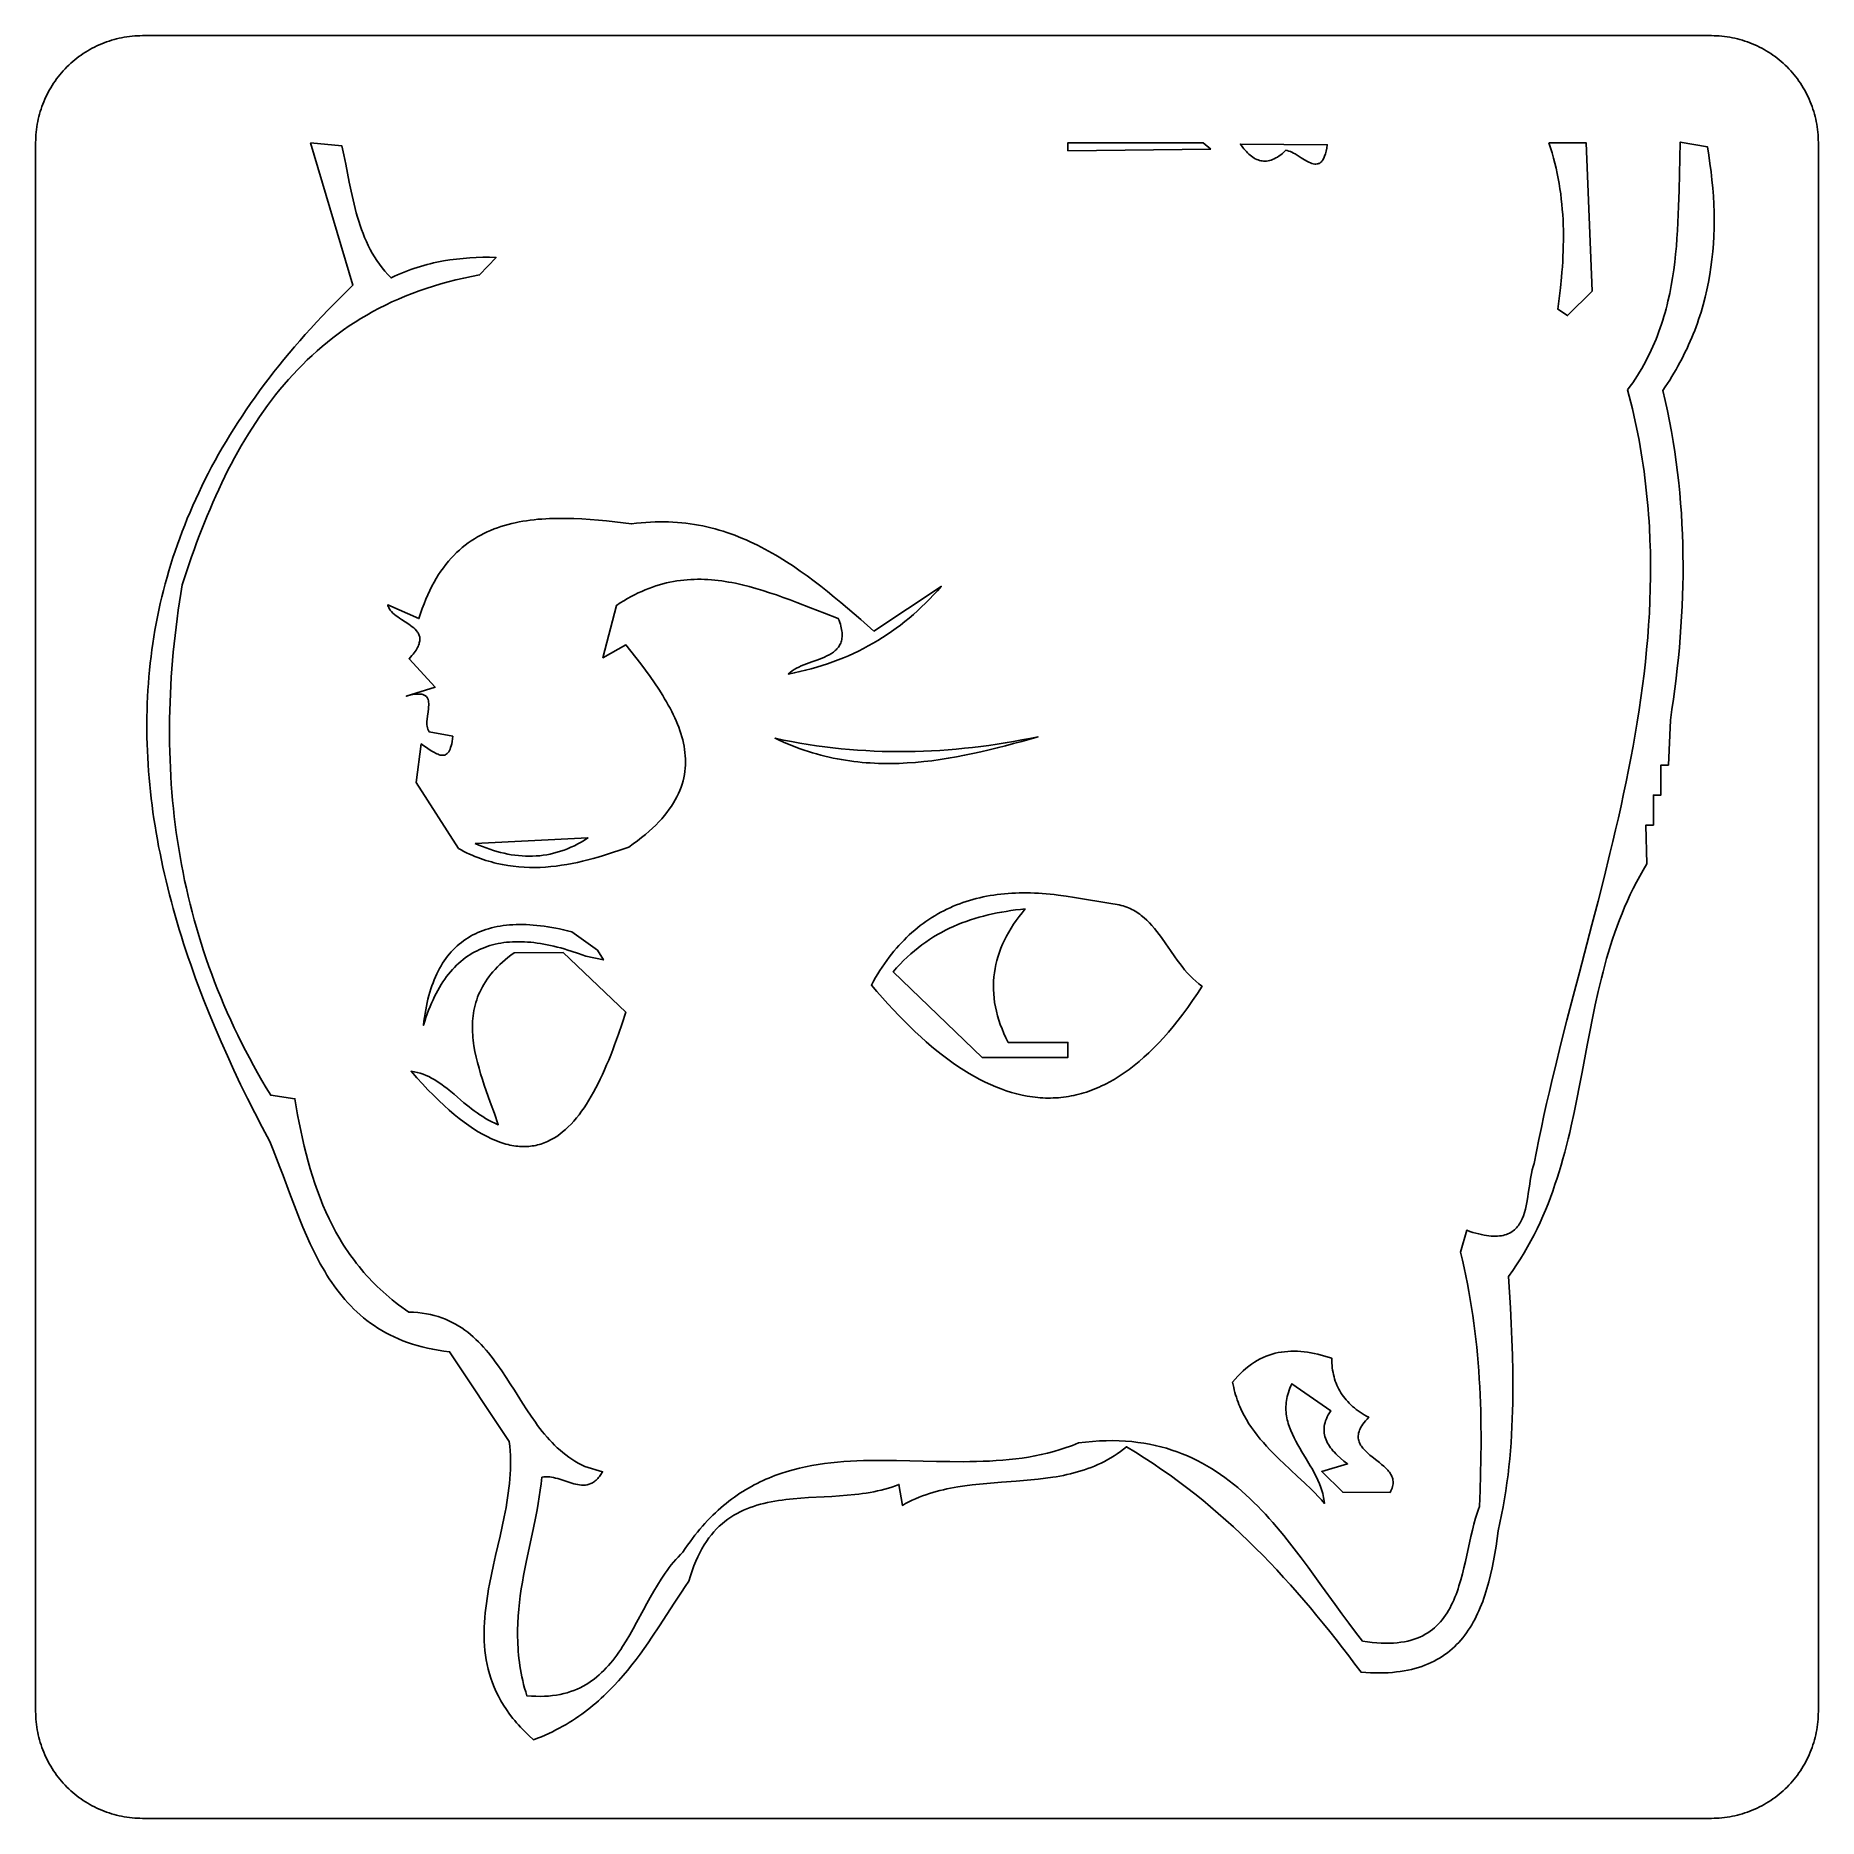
# Model space of a CAD drawing. Header units: metres. Extents: x 0 to 50, y 0 to 50.
import ezdxf

# ---------------------------------------------------------------- set-up
doc = ezdxf.new("R2010")
doc.units = ezdxf.units.M

msp = doc.modelspace()

# ---------------------------------------------------------------- linework, layer by layer
for points in [[(3, 0), (47, 0), (47, 0), (47.074492, 0.000924), (47.148761, 0.003687), (47.222779, 0.008277), (47.296513, 0.01468), (47.369934, 0.022884), (47.443009, 0.032877), (47.51571, 0.044646), (47.588004, 0.058177), (47.659861, 0.073458), (47.731251, 0.090477), (47.802143, 0.10922), (47.872505, 0.129676), (47.942308, 0.15183), (48.01152, 0.175671), (48.080111, 0.201186), (48.14805, 0.228361), (48.215307, 0.257185), (48.281849, 0.287645), (48.347648, 0.319727), (48.412671, 0.35342), (48.476889, 0.388709), (48.540271, 0.425584), (48.602785, 0.46403), (48.664402, 0.504035), (48.725089, 0.545587), (48.784818, 0.588672), (48.843556, 0.633279), (48.901274, 0.679394), (48.957939, 0.727004), (49.013523, 0.776097), (49.067994, 0.826659), (49.12132, 0.87868), (49.12132, 0.87868), (49.173341, 0.932006), (49.223903, 0.986477), (49.272996, 1.042061), (49.320606, 1.098726), (49.366721, 1.156444), (49.411328, 1.215182), (49.454413, 1.274911), (49.495965, 1.335598), (49.53597, 1.397215), (49.574416, 1.459729), (49.611291, 1.523111), (49.64658, 1.587329), (49.680273, 1.652352), (49.712355, 1.718151), (49.742815, 1.784693), (49.771639, 1.85195), (49.798814, 1.919889), (49.824329, 1.98848), (49.84817, 2.057692), (49.870324, 2.127495), (49.89078, 2.197857), (49.909523, 2.268749), (49.926542, 2.340139), (49.941823, 2.411996), (49.955354, 2.48429), (49.967123, 2.556991), (49.977116, 2.630066), (49.98532, 2.703487), (49.991723, 2.777221), (49.996313, 2.851239), (49.999076, 2.925508), (50, 3), (50, 47), (50, 47), (49.999076, 47.074492), (49.996313, 47.148761), (49.991723, 47.222779), (49.98532, 47.296513), (49.977116, 47.369934), (49.967123, 47.443009), (49.955354, 47.51571), (49.941823, 47.588004), (49.926542, 47.659861), (49.909523, 47.731251), (49.89078, 47.802143), (49.870324, 47.872505), (49.84817, 47.942308), (49.824329, 48.01152), (49.798814, 48.080111), (49.771639, 48.14805), (49.742815, 48.215307), (49.712355, 48.281849), (49.680273, 48.347648), (49.64658, 48.412671), (49.611291, 48.476889), (49.574416, 48.540271), (49.53597, 48.602785), (49.495965, 48.664402), (49.454413, 48.725089), (49.411328, 48.784818), (49.366721, 48.843556), (49.320606, 48.901274), (49.272996, 48.957939), (49.223903, 49.013523), (49.173341, 49.067994), (49.12132, 49.12132), (49.12132, 49.12132), (49.067994, 49.173341), (49.013523, 49.223903), (48.957939, 49.272996), (48.901274, 49.320606), (48.843556, 49.366721), (48.784818, 49.411328), (48.725089, 49.454413), (48.664402, 49.495965), (48.602785, 49.53597), (48.540271, 49.574416), (48.476889, 49.611291), (48.412671, 49.64658), (48.347648, 49.680273), (48.281849, 49.712355), (48.215307, 49.742815), (48.14805, 49.771639), (48.080111, 49.798814), (48.01152, 49.824329), (47.942308, 49.84817), (47.872505, 49.870324), (47.802143, 49.89078), (47.731251, 49.909523), (47.659861, 49.926542), (47.588004, 49.941823), (47.51571, 49.955354), (47.443009, 49.967123), (47.369934, 49.977116), (47.296513, 49.98532), (47.222779, 49.991723), (47.148761, 49.996313), (47.074492, 49.999076), (47, 50), (3, 50), (3, 50), (2.925508, 49.999076), (2.851239, 49.996313), (2.777221, 49.991723), (2.703487, 49.98532), (2.630066, 49.977116), (2.556991, 49.967123), (2.48429, 49.955354), (2.411996, 49.941823), (2.340139, 49.926542), (2.268749, 49.909523), (2.197857, 49.89078), (2.127495, 49.870324), (2.057692, 49.84817), (1.98848, 49.824329), (1.919889, 49.798814), (1.85195, 49.771639), (1.784693, 49.742815), (1.718151, 49.712355), (1.652352, 49.680273), (1.587329, 49.64658), (1.523111, 49.611291), (1.459729, 49.574416), (1.397215, 49.53597), (1.335598, 49.495965), (1.274911, 49.454413), (1.215182, 49.411328), (1.156444, 49.366721), (1.098726, 49.320606), (1.042061, 49.272996), (0.986477, 49.223903), (0.932006, 49.173341), (0.87868, 49.12132), (0.87868, 49.12132), (0.826659, 49.067994), (0.776097, 49.013523), (0.727004, 48.957939), (0.679394, 48.901274), (0.633279, 48.843556), (0.588672, 48.784818), (0.545587, 48.725089), (0.504035, 48.664402), (0.46403, 48.602785), (0.425584, 48.540271), (0.388709, 48.476889), (0.35342, 48.412671), (0.319727, 48.347648), (0.287645, 48.281849), (0.257185, 48.215307), (0.228361, 48.14805), (0.201186, 48.080111), (0.175671, 48.01152), (0.15183, 47.942308), (0.129676, 47.872505), (0.10922, 47.802143), (0.090477, 47.731251), (0.073458, 47.659861), (0.058177, 47.588004), (0.044646, 47.51571), (0.032877, 47.443009), (0.022884, 47.369934), (0.01468, 47.296513), (0.008277, 47.222779), (0.003687, 47.148761), (0.000924, 47.074492), (0, 47), (0, 3), (0, 3), (0.000924, 2.925508), (0.003687, 2.851239), (0.008277, 2.777221), (0.01468, 2.703487), (0.022884, 2.630066), (0.032877, 2.556991), (0.044646, 2.48429), (0.058177, 2.411996), (0.073458, 2.340139), (0.090477, 2.268749), (0.10922, 2.197857), (0.129676, 2.127495), (0.15183, 2.057692), (0.175671, 1.98848), (0.201186, 1.919889), (0.228361, 1.85195), (0.257185, 1.784694), (0.287645, 1.718151), (0.319727, 1.652352), (0.35342, 1.587329), (0.388709, 1.523111), (0.425584, 1.459729), (0.46403, 1.397215), (0.504035, 1.335598), (0.545587, 1.274911), (0.588672, 1.215182), (0.633279, 1.156444), (0.679394, 1.098726), (0.727004, 1.042061), (0.776097, 0.986477), (0.826659, 0.932006), (0.87868, 0.87868), (0.87868, 0.87868), (0.932006, 0.826659), (0.986477, 0.776097), (1.042061, 0.727004), (1.098726, 0.679394), (1.156444, 0.633279), (1.215182, 0.588672), (1.274911, 0.545587), (1.335598, 0.504035), (1.397215, 0.46403), (1.459729, 0.425584), (1.523111, 0.388709), (1.587329, 0.35342), (1.652352, 0.319727), (1.718151, 0.287645), (1.784693, 0.257185), (1.85195, 0.228361), (1.919889, 0.201186), (1.98848, 0.175671), (2.057692, 0.15183), (2.127495, 0.129676), (2.197857, 0.10922), (2.268749, 0.090477), (2.340139, 0.073458), (2.411996, 0.058177), (2.48429, 0.044646), (2.556991, 0.032877), (2.630066, 0.022884), (2.703487, 0.01468), (2.777221, 0.008277), (2.851239, 0.003687), (2.925508, 0.000924), (3, 0)], [(7.705753, 46.995775), (8.587312, 46.912788), (8.587312, 46.912788), (8.643058, 46.655907), (8.69525, 46.399891), (8.795522, 45.892606), (8.846878, 45.64241), (8.901233, 45.395228), (8.930046, 45.272935), (8.960223, 45.151598), (8.991969, 45.031282), (9.025489, 44.912056), (9.060986, 44.793986), (9.098667, 44.677139), (9.138735, 44.561583), (9.181395, 44.447386), (9.226853, 44.334613), (9.275313, 44.223332), (9.32698, 44.11361), (9.382058, 44.005515), (9.440753, 43.899114), (9.503268, 43.794473), (9.56981, 43.69166), (9.640582, 43.590742), (9.71579, 43.491786), (9.795638, 43.394859), (9.880331, 43.300029), (9.970074, 43.207362), (9.970074, 43.207362), (10.06129, 43.250566), (10.152573, 43.291789), (10.243921, 43.331066), (10.335333, 43.368433), (10.426808, 43.403924), (10.518344, 43.437574), (10.609939, 43.469418), (10.701593, 43.499491), (10.793304, 43.527828), (10.885071, 43.554463), (10.976891, 43.579433), (11.068764, 43.602771), (11.160689, 43.624512), (11.252663, 43.644692), (11.436754, 43.680507), (11.621028, 43.710494), (11.805473, 43.734934), (11.990077, 43.754105), (12.174828, 43.768286), (12.359716, 43.777758), (12.54473, 43.782799), (12.729857, 43.783689), (12.915086, 43.780707), (12.453381, 43.289265), (12.453381, 43.289265), (12.227382, 43.24654), (12.005372, 43.199929), (11.787303, 43.149477), (11.573131, 43.09523), (11.362808, 43.037231), (11.156289, 42.975527), (10.953527, 42.910161), (10.754477, 42.84118), (10.559092, 42.768627), (10.367326, 42.692548), (10.179133, 42.612988), (9.994467, 42.529991), (9.813282, 42.443602), (9.635531, 42.353867), (9.461169, 42.26083), (9.290149, 42.164537), (9.122425, 42.065031), (8.957952, 41.962358), (8.796682, 41.856564), (8.638571, 41.747692), (8.483571, 41.635788), (8.331636, 41.520897), (8.182721, 41.403063), (8.03678, 41.282332), (7.893765, 41.158748), (7.753632, 41.032356), (7.616333, 40.903202), (7.481824, 40.77133), (7.350057, 40.636785), (7.220986, 40.499612), (7.094567, 40.359855), (6.970751, 40.217561), (6.849493, 40.072773), (6.730748, 39.925537), (6.614468, 39.775898), (6.500609, 39.6239), (6.389123, 39.469588), (6.279964, 39.313008), (6.173087, 39.154204), (6.068445, 38.993221), (5.965992, 38.830104), (5.865683, 38.664898), (5.76747, 38.497648), (5.671308, 38.328399), (5.57715, 38.157195), (5.484951, 37.984082), (5.394665, 37.809105), (5.306245, 37.632308), (5.219644, 37.453736), (5.134818, 37.273435), (5.05172, 37.091448), (4.970303, 36.907822), (4.890522, 36.722601), (4.812331, 36.53583), (4.735683, 36.347554), (4.660532, 36.157817), (4.586832, 35.966665), (4.514537, 35.774143), (4.443601, 35.580295), (4.373977, 35.385167), (4.305621, 35.188803), (4.238484, 34.991248), (4.107689, 34.592746), (4.107689, 34.592746), (4.069135, 34.355369), (4.032724, 34.118376), (3.998472, 33.88177), (3.966392, 33.645553), (3.936502, 33.409728), (3.908815, 33.174297), (3.883347, 32.939263), (3.860114, 32.704628), (3.83913, 32.470396), (3.820411, 32.236568), (3.803972, 32.003147), (3.789828, 31.770137), (3.777995, 31.537538), (3.768487, 31.305355), (3.76132, 31.073589), (3.75651, 30.842244), (3.75407, 30.611321), (3.754018, 30.380823), (3.756367, 30.150754), (3.761134, 29.921115), (3.768332, 29.691909), (3.777978, 29.463139), (3.790087, 29.234807), (3.804674, 29.006916), (3.821755, 28.779468), (3.841344, 28.552467), (3.863456, 28.325914), (3.888107, 28.099812), (3.915313, 27.874164), (3.945088, 27.648973), (3.977448, 27.42424), (4.012407, 27.199969), (4.049982, 26.976162), (4.090187, 26.752822), (4.133038, 26.529951), (4.178549, 26.307552), (4.226736, 26.085627), (4.277615, 25.86418), (4.3312, 25.643212), (4.387507, 25.422726), (4.446551, 25.202725), (4.508347, 24.983212), (4.57291, 24.764189), (4.640257, 24.545658), (4.710401, 24.327622), (4.783358, 24.110084), (4.859143, 23.893046), (4.937772, 23.676512), (5.01926, 23.460483), (5.103622, 23.244961), (5.190874, 23.029951), (5.281029, 22.815454), (5.374105, 22.601472), (5.470116, 22.388009), (5.569076, 22.175067), (5.671003, 21.962649), (5.775909, 21.750757), (5.883812, 21.539394), (5.994726, 21.328562), (6.108666, 21.118264), (6.225648, 20.908502), (6.345687, 20.699279), (6.468798, 20.490599), (6.594996, 20.282462), (7.269638, 20.184678), (7.269638, 20.184678), (7.307308, 19.958482), (7.347034, 19.733981), (7.389013, 19.511257), (7.433441, 19.290394), (7.480513, 19.071475), (7.530426, 18.854582), (7.583376, 18.639798), (7.639558, 18.427207), (7.699169, 18.216892), (7.762405, 18.008935), (7.829461, 17.803419), (7.900534, 17.600428), (7.975819, 17.400045), (8.055514, 17.202351), (8.139812, 17.007431), (8.228912, 16.815367), (8.323007, 16.626243), (8.37199, 16.532809), (8.422296, 16.440141), (8.473949, 16.348249), (8.526973, 16.257144), (8.581393, 16.166836), (8.637234, 16.077335), (8.694521, 15.988652), (8.753276, 15.900797), (8.813526, 15.813781), (8.875295, 15.727614), (8.938607, 15.642306), (9.003486, 15.557867), (9.069958, 15.474309), (9.138046, 15.391641), (9.207775, 15.309874), (9.27917, 15.229018), (9.352255, 15.149083), (9.427055, 15.07008), (9.503593, 14.99202), (9.581896, 14.914912), (9.661986, 14.838767), (9.743889, 14.763596), (9.827629, 14.689408), (9.913231, 14.616214), (10.000719, 14.544025), (10.090118, 14.472851), (10.181451, 14.402702), (10.274745, 14.333588), (10.370022, 14.265521), (10.467308, 14.198509), (10.467308, 14.198509), (10.595555, 14.193753), (10.719946, 14.184315), (10.840588, 14.170325), (10.95759, 14.151914), (11.071059, 14.129211), (11.181104, 14.102346), (11.287833, 14.07145), (11.391354, 14.036651), (11.491776, 13.998081), (11.589205, 13.95587), (11.683752, 13.910146), (11.775523, 13.86104), (11.864627, 13.808683), (11.951172, 13.753203), (12.035265, 13.694731), (12.117017, 13.633398), (12.196533, 13.569332), (12.273923, 13.502664), (12.349295, 13.433524), (12.422757, 13.362042), (12.494417, 13.288348), (12.564383, 13.212571), (12.632763, 13.134842), (12.699665, 13.055291), (12.765198, 12.974048), (12.82947, 12.891242), (12.892589, 12.807003), (12.954662, 12.721462), (13.076107, 12.546993), (13.194669, 12.368874), (13.311215, 12.188144), (13.426608, 12.005843), (13.657399, 11.640688), (13.774527, 11.459913), (13.893964, 11.281726), (14.016574, 11.107167), (14.07934, 11.021573), (14.143224, 10.937276), (14.208333, 10.854406), (14.274777, 10.773092), (14.342663, 10.693465), (14.4121, 10.615655), (14.483195, 10.539791), (14.556057, 10.466004), (14.630794, 10.394424), (14.707514, 10.32518), (14.786325, 10.258403), (14.867335, 10.194223), (14.950653, 10.132769), (15.036386, 10.074171), (15.124643, 10.018559), (15.215532, 9.966065), (15.309161, 9.916816), (15.405638, 9.870944), (15.899833, 9.720194), (15.899833, 9.720194), (15.856154, 9.648648), (15.833873, 9.61623), (15.811309, 9.585972), (15.788467, 9.557818), (15.765354, 9.531711), (15.741978, 9.507594), (15.718344, 9.485409), (15.694461, 9.4651), (15.670335, 9.44661), (15.645972, 9.429882), (15.62138, 9.414858), (15.596566, 9.401481), (15.571536, 9.389696), (15.520857, 9.370669), (15.469398, 9.357321), (15.417215, 9.349195), (15.364362, 9.345836), (15.310895, 9.346788), (15.256869, 9.351595), (15.202338, 9.3598), (15.147358, 9.370947), (15.091983, 9.384582), (15.03627, 9.400247), (14.980272, 9.417486), (14.867645, 9.454865), (14.754543, 9.493071), (14.641406, 9.528454), (14.584962, 9.543947), (14.528674, 9.557367), (14.472598, 9.568258), (14.416789, 9.576162), (14.361301, 9.580626), (14.30619, 9.581191), (14.251511, 9.577403), (14.197319, 9.568806), (14.197319, 9.568806), (14.177617, 9.384731), (14.153937, 9.201047), (14.126719, 9.017665), (14.096402, 8.834501), (14.063428, 8.651465), (14.028235, 8.468472), (13.952953, 8.102266), (13.795128, 7.366536), (13.756725, 7.181405), (13.719623, 6.995621), (13.684262, 6.809097), (13.651082, 6.621745), (13.620523, 6.43348), (13.593026, 6.244213), (13.569028, 6.053858), (13.548972, 5.862328), (13.533296, 5.669536), (13.522441, 5.475395), (13.516847, 5.279818), (13.516953, 5.082718), (13.519281, 4.98357), (13.5232, 4.884008), (13.528763, 4.784022), (13.536027, 4.683602), (13.545045, 4.582735), (13.555874, 4.481411), (13.568568, 4.37962), (13.583181, 4.27735), (13.59977, 4.174591), (13.618389, 4.071331), (13.639093, 3.96756), (13.661937, 3.863267), (13.686976, 3.758442), (13.714265, 3.653072), (13.743859, 3.547148), (13.775813, 3.440658), (13.775813, 3.440658), (13.905485, 3.429941), (14.031263, 3.423743), (14.15324, 3.421958), (14.271512, 3.424481), (14.386172, 3.431205), (14.497315, 3.442026), (14.605035, 3.456838), (14.709427, 3.475535), (14.810584, 3.498013), (14.908602, 3.524164), (15.003573, 3.553884), (15.095593, 3.587068), (15.184756, 3.623609), (15.271157, 3.663402), (15.354888, 3.706342), (15.436046, 3.752323), (15.514723, 3.801239), (15.591015, 3.852985), (15.665015, 3.907456), (15.736819, 3.964545), (15.806519, 4.024148), (15.874211, 4.086159), (15.939989, 4.150472), (16.003947, 4.216982), (16.06618, 4.285582), (16.126781, 4.356169), (16.185845, 4.428635), (16.243467, 4.502876), (16.29974, 4.578786), (16.354759, 4.65626), (16.408618, 4.735191), (16.461412, 4.815475), (16.56418, 4.979677), (16.663817, 5.148022), (16.761078, 5.319666), (16.856717, 5.493764), (17.046148, 5.845946), (17.141448, 6.02234), (17.238143, 6.197812), (17.336989, 6.371516), (17.438738, 6.542608), (17.544147, 6.710244), (17.598459, 6.792503), (17.653968, 6.87358), (17.71077, 6.953371), (17.768957, 7.031771), (17.828625, 7.108673), (17.889868, 7.183972), (17.952779, 7.257563), (18.017454, 7.329341), (18.083987, 7.399198), (18.152472, 7.467031), (18.152472, 7.467031), (18.218836, 7.566652), (18.285868, 7.663711), (18.35356, 7.75824), (18.421902, 7.850272), (18.490888, 7.939839), (18.560508, 8.026975), (18.630754, 8.111712), (18.701619, 8.194081), (18.773093, 8.274117), (18.845169, 8.351852), (18.917838, 8.427318), (18.991092, 8.500547), (19.064922, 8.571574), (19.139321, 8.640429), (19.21428, 8.707146), (19.289791, 8.771758), (19.365845, 8.834297), (19.442435, 8.894795), (19.519551, 8.953286), (19.597187, 9.009802), (19.675332, 9.064375), (19.75398, 9.117039), (19.833122, 9.167825), (19.912749, 9.216767), (19.992854, 9.263897), (20.073427, 9.309248), (20.154462, 9.352852), (20.235948, 9.394742), (20.317879, 9.434951), (20.400246, 9.473511), (20.483041, 9.510455), (20.566255, 9.545815), (20.64988, 9.579625), (20.733907, 9.611916), (20.81833, 9.642721), (20.903138, 9.672074), (21.073881, 9.726551), (21.246069, 9.775608), (21.419637, 9.819505), (21.594518, 9.858504), (21.770645, 9.892866), (21.947954, 9.922852), (22.126377, 9.948723), (22.305848, 9.970739), (22.486301, 9.989163), (22.66767, 10.004254), (22.849889, 10.016275), (23.032891, 10.025485), (23.21661, 10.032147), (23.400979, 10.03652), (23.585934, 10.038867), (23.771407, 10.039448), (24.143643, 10.036357), (24.517158, 10.029335), (24.891422, 10.02047), (25.265905, 10.011852), (25.640078, 10.005567), (26.01341, 10.003705), (26.199595, 10.005085), (26.385372, 10.008353), (26.570673, 10.013771), (26.755434, 10.021601), (26.939586, 10.032101), (27.123065, 10.045535), (27.305805, 10.062163), (27.487738, 10.082245), (27.668798, 10.106044), (27.84892, 10.133819), (28.028037, 10.165833), (28.206083, 10.202346), (28.382992, 10.243618), (28.558697, 10.289912), (28.733133, 10.341488), (28.906232, 10.398608), (28.99226, 10.429328), (29.077929, 10.461531), (29.163231, 10.495251), (29.248158, 10.53052), (29.248158, 10.53052), (29.44808, 10.554367), (29.644039, 10.57243), (29.836112, 10.58482), (30.024373, 10.591647), (30.2089, 10.593019), (30.389768, 10.589047), (30.567053, 10.57984), (30.740831, 10.565508), (30.911178, 10.54616), (31.07817, 10.521906), (31.241883, 10.492856), (31.402393, 10.459119), (31.559776, 10.420805), (31.714107, 10.378024), (31.865464, 10.330885), (32.013921, 10.279497), (32.159554, 10.223971), (32.302441, 10.164416), (32.442656, 10.100942), (32.580275, 10.033658), (32.715375, 9.962675), (32.848032, 9.8881), (32.978321, 9.810045), (33.106319, 9.728619), (33.2321, 9.643931), (33.355743, 9.556091), (33.477321, 9.46521), (33.596912, 9.371395), (33.714591, 9.274757), (33.830435, 9.175406), (33.944518, 9.073452), (34.056918, 8.969003), (34.167709, 8.86217), (34.276969, 8.753062), (34.384773, 8.641788), (34.491197, 8.528459), (34.596317, 8.413184), (34.700208, 8.296073), (34.802948, 8.177235), (34.904611, 8.05678), (35.005274, 7.934817), (35.105013, 7.811457), (35.302022, 7.560982), (35.496245, 7.30623), (35.688291, 7.04808), (35.878767, 6.787409), (36.06828, 6.525093), (36.446851, 5.999034), (36.637123, 5.737047), (36.828864, 5.476922), (37.022682, 5.219539), (37.219183, 4.965773), (37.219183, 4.965773), (37.356732, 4.946097), (37.489511, 4.930765), (37.617616, 4.919687), (37.741146, 4.912773), (37.8602, 4.909935), (37.974875, 4.911084), (38.08527, 4.91613), (38.191482, 4.924984), (38.293611, 4.937558), (38.391755, 4.953762), (38.486011, 4.973506), (38.576478, 4.996703), (38.663254, 5.023262), (38.746438, 5.053095), (38.826127, 5.086112), (38.902421, 5.122224), (38.975416, 5.161343), (39.045212, 5.203379), (39.111906, 5.248242), (39.175597, 5.295845), (39.236383, 5.346097), (39.294363, 5.39891), (39.349634, 5.454194), (39.402294, 5.511861), (39.452443, 5.571821), (39.500178, 5.633985), (39.545598, 5.698264), (39.5888, 5.764569), (39.629883, 5.832811), (39.668946, 5.9029), (39.706086, 5.974748), (39.741401, 6.048265), (39.774991, 6.123362), (39.806952, 6.199951), (39.837384, 6.277941), (39.866385, 6.357245), (39.894052, 6.437772), (39.920485, 6.519434), (39.970038, 6.685805), (40.015831, 6.855645), (40.058649, 7.028242), (40.099277, 7.202881), (40.138503, 7.378851), (40.215888, 7.731929), (40.25562, 7.907612), (40.297092, 8.081772), (40.341091, 8.253698), (40.388402, 8.422677), (40.439811, 8.587994), (40.467298, 8.669058), (40.496104, 8.748938), (40.496104, 8.748938), (40.514268, 9.196026), (40.528092, 9.64333), (40.537033, 10.090759), (40.540546, 10.538219), (40.540097, 10.761933), (40.538087, 10.98562), (40.534448, 11.209268), (40.529112, 11.432866), (40.522011, 11.656404), (40.513076, 11.879868), (40.50224, 12.103247), (40.489435, 12.326531), (40.474593, 12.549706), (40.457645, 12.772763), (40.438524, 12.995688), (40.417162, 13.218471), (40.39349, 13.4411), (40.36744, 13.663564), (40.338946, 13.88585), (40.307937, 14.107948), (40.274347, 14.329845), (40.238108, 14.551531), (40.199151, 14.772993), (40.157408, 14.99422), (40.112811, 15.2152), (40.065293, 15.435923), (40.014785, 15.656375), (39.961219, 15.876547), (40.13636, 16.492989), (40.13636, 16.492989), (40.225604, 16.462446), (40.311551, 16.435212), (40.39427, 16.41122), (40.473828, 16.3904), (40.550294, 16.372686), (40.623734, 16.358008), (40.694217, 16.346299), (40.76181, 16.33749), (40.826582, 16.331514), (40.888599, 16.328301), (40.947931, 16.327784), (41.004645, 16.329895), (41.058808, 16.334566), (41.110489, 16.341728), (41.159755, 16.351313), (41.206673, 16.363253), (41.251313, 16.37748), (41.293742, 16.393926), (41.334027, 16.412522), (41.372236, 16.433201), (41.408437, 16.455893), (41.442698, 16.480532), (41.475088, 16.507049), (41.505672, 16.535375), (41.53452, 16.565443), (41.561699, 16.597184), (41.587278, 16.63053), (41.611323, 16.665414), (41.633902, 16.701766), (41.655085, 16.739519), (41.674937, 16.778604), (41.693528, 16.818954), (41.727195, 16.903174), (41.756627, 16.991633), (41.782369, 17.083786), (41.804962, 17.179088), (41.824949, 17.276993), (41.842872, 17.376956), (41.874697, 17.580874), (41.904777, 17.78648), (41.92052, 17.888553), (41.937454, 17.989411), (41.956121, 18.08851), (41.977066, 18.185305), (42.000829, 18.279249), (42.027954, 18.369797), (42.027954, 18.369797), (42.093246, 18.706541), (42.161184, 19.042915), (42.231603, 19.37894), (42.304338, 19.714638), (42.379223, 20.050031), (42.456094, 20.385139), (42.534784, 20.719984), (42.615128, 21.054588), (42.780118, 21.723157), (42.949739, 22.391018), (43.12267, 23.058341), (43.297586, 23.725299), (43.648082, 25.058805), (43.821016, 25.725695), (43.990643, 26.392905), (44.155639, 27.060607), (44.235988, 27.394696), (44.314682, 27.728973), (44.391557, 28.063458), (44.466448, 28.398173), (44.539189, 28.733139), (44.609614, 29.068379), (44.677559, 29.403913), (44.742857, 29.739763), (44.805344, 30.07595), (44.864854, 30.412495), (44.921221, 30.749421), (44.97428, 31.086749), (45.023867, 31.424499), (45.069815, 31.762694), (45.111958, 32.101354), (45.150133, 32.440502), (45.184172, 32.780159), (45.213912, 33.120346), (45.239186, 33.461084), (45.259828, 33.802396), (45.275675, 34.144302), (45.28656, 34.486823), (45.292317, 34.829982), (45.292782, 35.1738), (45.287789, 35.518298), (45.277172, 35.863498), (45.260767, 36.209421), (45.250342, 36.38266), (45.238407, 36.556088), (45.224943, 36.729707), (45.209928, 36.903521), (45.193342, 37.077531), (45.175164, 37.251741), (45.155373, 37.426153), (45.133949, 37.60077), (45.110872, 37.775595), (45.086119, 37.95063), (45.059671, 38.125877), (45.031508, 38.301341), (45.001607, 38.477022), (44.96995, 38.652925), (44.936514, 38.829051), (44.901279, 39.005403), (44.864226, 39.181985), (44.825332, 39.358798), (44.784577, 39.535845), (44.741942, 39.71313), (44.697404, 39.890654), (44.650943, 40.068421), (44.650943, 40.068421), (44.722904, 40.166839), (44.792374, 40.265774), (44.859397, 40.365216), (44.924021, 40.465156), (44.986289, 40.565584), (45.046248, 40.666491), (45.103942, 40.767867), (45.159417, 40.869703), (45.212719, 40.97199), (45.263892, 41.074718), (45.312983, 41.177877), (45.360037, 41.281459), (45.405098, 41.385453), (45.448213, 41.489851), (45.489426, 41.594642), (45.528784, 41.699818), (45.566331, 41.805369), (45.602113, 41.911286), (45.636176, 42.017558), (45.668564, 42.124178), (45.699323, 42.231134), (45.728499, 42.338419), (45.756136, 42.446022), (45.782281, 42.553934), (45.830273, 42.770646), (45.872839, 42.988482), (45.910341, 43.207364), (45.943142, 43.427218), (45.971607, 43.647968), (45.996097, 43.869539), (46.016975, 44.091854), (46.034606, 44.31484), (46.049351, 44.538419), (46.061575, 44.762517), (46.071639, 44.987059), (46.079907, 45.211967), (46.092508, 45.662586), (46.102283, 46.113769), (46.112134, 46.564913), (46.124968, 47.015414), (46.886905, 46.883581), (46.886905, 46.883581), (46.925706, 46.649089), (46.960278, 46.415987), (46.990541, 46.184271), (47.016418, 45.953938), (47.037829, 45.724984), (47.054696, 45.497404), (47.06694, 45.271197), (47.074483, 45.046357), (47.077246, 44.822881), (47.075151, 44.600766), (47.068118, 44.380007), (47.05607, 44.160602), (47.038928, 43.942546), (47.016613, 43.725836), (46.989047, 43.510468), (46.956151, 43.296439), (46.917846, 43.083745), (46.874055, 42.872381), (46.824697, 42.662346), (46.769696, 42.453634), (46.708972, 42.246242), (46.642446, 42.040167), (46.606983, 41.937622), (46.57004, 41.835404), (46.531608, 41.733514), (46.491676, 41.631951), (46.450235, 41.530714), (46.407274, 41.429804), (46.362785, 41.329218), (46.316757, 41.228958), (46.269181, 41.129022), (46.220046, 41.02941), (46.169343, 40.930122), (46.117061, 40.831157), (46.063192, 40.732515), (46.007726, 40.634194), (45.950651, 40.536196), (45.89196, 40.438519), (45.831641, 40.341163), (45.769685, 40.244128), (45.706083, 40.147412), (45.640823, 40.051016), (45.640823, 40.051016), (45.707631, 39.763861), (45.769927, 39.476565), (45.827773, 39.189131), (45.881233, 38.901562), (45.930368, 38.61386), (45.975242, 38.326028), (46.015916, 38.038068), (46.052454, 37.749984), (46.084918, 37.461777), (46.11337, 37.173451), (46.137873, 36.885008), (46.15849, 36.596451), (46.175282, 36.307782), (46.188314, 36.019005), (46.197646, 35.730121), (46.203343, 35.441134), (46.205465, 35.152046), (46.204076, 34.862859), (46.199239, 34.573577), (46.191016, 34.284202), (46.179468, 33.994737), (46.16466, 33.705184), (46.146654, 33.415546), (46.125511, 33.125826), (46.101295, 32.836026), (46.074068, 32.54615), (46.043893, 32.256199), (46.010832, 31.966176), (45.974948, 31.676084), (45.936303, 31.385926), (45.89496, 31.095704), (45.850981, 30.805421), (45.796606, 29.542504), (45.58608, 29.542504), (45.58608, 28.701383), (45.375554, 28.701383), (45.375554, 27.860261), (45.165028, 27.860261), (45.18651, 26.767427), (45.18651, 26.767427), (45.085855, 26.598678), (44.989503, 26.428571), (44.897307, 26.257155), (44.809121, 26.084476), (44.724799, 25.910582), (44.644194, 25.735521), (44.567158, 25.559338), (44.493546, 25.382082), (44.423212, 25.2038), (44.356007, 25.024539), (44.291786, 24.844347), (44.230402, 24.66327), (44.171709, 24.481356), (44.115559, 24.298652), (44.061806, 24.115206), (44.010305, 23.931064), (43.960907, 23.746274), (43.913466, 23.560884), (43.867836, 23.374939), (43.82387, 23.188489), (43.740344, 22.814258), (43.661715, 22.438569), (43.586811, 22.0618), (43.514457, 21.684329), (43.37271, 20.928793), (43.300972, 20.551484), (43.227093, 20.174986), (43.1499, 19.799676), (43.06822, 19.425932), (43.025331, 19.239766), (42.980881, 19.054133), (42.934722, 18.869081), (42.886709, 18.684656), (42.836695, 18.500907), (42.784532, 18.31788), (42.730075, 18.135623), (42.673176, 17.954183), (42.61369, 17.773607), (42.551469, 17.593942), (42.486367, 17.415237), (42.418237, 17.237537), (42.346934, 17.06089), (42.272309, 16.885344), (42.194216, 16.710945), (42.112509, 16.537742), (42.027042, 16.365781), (41.937667, 16.195109), (41.844238, 16.025774), (41.746608, 15.857823), (41.644632, 15.691303), (41.538161, 15.526262), (41.427049, 15.362747), (41.311151, 15.200805), (41.311151, 15.200805), (41.337051, 14.759553), (41.361715, 14.31745), (41.384147, 13.874538), (41.403354, 13.430855), (41.418341, 12.986444), (41.428115, 12.541344), (41.430736, 12.318549), (41.431681, 12.095597), (41.430826, 11.872493), (41.428046, 11.649242), (41.423216, 11.42585), (41.416214, 11.202321), (41.406914, 10.97866), (41.395192, 10.754873), (41.380924, 10.530965), (41.363986, 10.306941), (41.344253, 10.082805), (41.321601, 9.858564), (41.295907, 9.634221), (41.267044, 9.409783), (41.23489, 9.185253), (41.199321, 8.960638), (41.160211, 8.735942), (41.117436, 8.51117), (41.070873, 8.286328), (41.020397, 8.061421), (41.020397, 8.061421), (40.991913, 7.848749), (40.96106, 7.638491), (40.927482, 7.430978), (40.890824, 7.226541), (40.850733, 7.025513), (40.806854, 6.828224), (40.758831, 6.635007), (40.70631, 6.446193), (40.678252, 6.353541), (40.648937, 6.262114), (40.61832, 6.171953), (40.586356, 6.0831), (40.553002, 5.995597), (40.518214, 5.909485), (40.481946, 5.824804), (40.444155, 5.741598), (40.404796, 5.659907), (40.363825, 5.579772), (40.321197, 5.501236), (40.276869, 5.424339), (40.230795, 5.349123), (40.182932, 5.27563), (40.133235, 5.2039), (40.081661, 5.133976), (40.028163, 5.065899), (39.972699, 4.999709), (39.915224, 4.93545), (39.855693, 4.873162), (39.794062, 4.812886), (39.730287, 4.754664), (39.664324, 4.698538), (39.596128, 4.644548), (39.525655, 4.592737), (39.452861, 4.543146), (39.3777, 4.495816), (39.30013, 4.450788), (39.220105, 4.408105), (39.137581, 4.367808), (39.052514, 4.329937), (38.96486, 4.294535), (38.874573, 4.261643), (38.781611, 4.231302), (38.685928, 4.203554), (38.587481, 4.17844), (38.486224, 4.156002), (38.382114, 4.136282), (38.275106, 4.119319), (38.165156, 4.105157), (38.052219, 4.093837), (37.936252, 4.085399), (37.81721, 4.079886), (37.695048, 4.077338), (37.569722, 4.077798), (37.441188, 4.081307), (37.309402, 4.087905), (37.174319, 4.097636), (37.174319, 4.097636), (37.002105, 4.328486), (36.828573, 4.557926), (36.653639, 4.785884), (36.47722, 5.012286), (36.299231, 5.237058), (36.11959, 5.460128), (35.938213, 5.681423), (35.755016, 5.900868), (35.569915, 6.118391), (35.382828, 6.333919), (35.19367, 6.547377), (35.002357, 6.758694), (34.808807, 6.967795), (34.612936, 7.174608), (34.41466, 7.379058), (34.213895, 7.581074), (34.010558, 7.780581), (33.804566, 7.977506), (33.595834, 8.171777), (33.38428, 8.363319), (33.169819, 8.552059), (32.952368, 8.737925), (32.731844, 8.920843), (32.508163, 9.100739), (32.28124, 9.277541), (32.050994, 9.451175), (31.81734, 9.621568), (31.580194, 9.788646), (31.339473, 9.952337), (31.095094, 10.112566), (30.846972, 10.269262), (30.595025, 10.42235), (30.595025, 10.42235), (30.509494, 10.35364), (30.422962, 10.288466), (30.335457, 10.226723), (30.24701, 10.168307), (30.157648, 10.113111), (30.067401, 10.061032), (29.976297, 10.011964), (29.884366, 9.965801), (29.791636, 9.92244), (29.698137, 9.881775), (29.603897, 9.843701), (29.508945, 9.808112), (29.41331, 9.774905), (29.317022, 9.743974), (29.220109, 9.715213), (29.1226, 9.688518), (29.024524, 9.663785), (28.925909, 9.640907), (28.826786, 9.61978), (28.727182, 9.600298), (28.627128, 9.582358), (28.526651, 9.565853), (28.324546, 9.53673), (28.121099, 9.512091), (27.916542, 9.491094), (27.711106, 9.472899), (27.505023, 9.456667), (27.091843, 9.426728), (26.885208, 9.411342), (26.678852, 9.394557), (26.473007, 9.375533), (26.267904, 9.353431), (26.063775, 9.32741), (25.860851, 9.29663), (25.759914, 9.279193), (25.659365, 9.260251), (25.559232, 9.239699), (25.459546, 9.217432), (25.360335, 9.193345), (25.261628, 9.167333), (25.163453, 9.139292), (25.065841, 9.109115), (24.968819, 9.076699), (24.872417, 9.041937), (24.776664, 9.004726), (24.681588, 8.964959), (24.587219, 8.922533), (24.493585, 8.877341), (24.400716, 8.82928), (24.30864, 8.778243), (24.213545, 9.365177), (24.213545, 9.365177), (24.115863, 9.327426), (24.017009, 9.29276), (23.91705, 9.261024), (23.816049, 9.232061), (23.714073, 9.205715), (23.611187, 9.181829), (23.507456, 9.160247), (23.402945, 9.140812), (23.297721, 9.123368), (23.191848, 9.107759), (23.085392, 9.093829), (22.978418, 9.08142), (22.763177, 9.060542), (22.546649, 9.043875), (22.329357, 9.030168), (22.111823, 9.018168), (21.678124, 8.994291), (21.463003, 8.97991), (21.249734, 8.962233), (21.038837, 8.940008), (20.934443, 8.926799), (20.830837, 8.911984), (20.728087, 8.895407), (20.626257, 8.876911), (20.525412, 8.85634), (20.425618, 8.833537), (20.32694, 8.808346), (20.229444, 8.78061), (20.133195, 8.750174), (20.038259, 8.716881), (19.9447, 8.680573), (19.852584, 8.641096), (19.761977, 8.598293), (19.672944, 8.552006), (19.585549, 8.502081), (19.49986, 8.448359), (19.41594, 8.390686), (19.333856, 8.328905), (19.253672, 8.262858), (19.175455, 8.19239), (19.099269, 8.117345), (19.025179, 8.037566), (18.953252, 7.952896), (18.883552, 7.86318), (18.816146, 7.76826), (18.751097, 7.667981), (18.688472, 7.562186), (18.628336, 7.450718), (18.570755, 7.333422), (18.515793, 7.21014), (18.463517, 7.080717), (18.41399, 6.944996), (18.36728, 6.802821), (18.323451, 6.654035), (18.323451, 6.654035), (18.218007, 6.500488), (18.113742, 6.345392), (17.907483, 6.031544), (17.702148, 5.714477), (17.495212, 5.396177), (17.28415, 5.078632), (17.176283, 4.920763), (17.066436, 4.763828), (16.954295, 4.608074), (16.839545, 4.453751), (16.721868, 4.301106), (16.60095, 4.150388), (16.476475, 4.001846), (16.348127, 3.855726), (16.215591, 3.712279), (16.07855, 3.571751), (15.93669, 3.434393), (15.863854, 3.366979), (15.789694, 3.30045), (15.714172, 3.234838), (15.637247, 3.170173), (15.55888, 3.106487), (15.479033, 3.04381), (15.397665, 2.982173), (15.314736, 2.921608), (15.230208, 2.862145), (15.144041, 2.803816), (15.056196, 2.746652), (14.966632, 2.690683), (14.875312, 2.63594), (14.782194, 2.582456), (14.68724, 2.53026), (14.59041, 2.479384), (14.491665, 2.429859), (14.390965, 2.381716), (14.288271, 2.334986), (14.183544, 2.289699), (14.076743, 2.245888), (13.96783, 2.203583), (13.96783, 2.203583), (13.836062, 2.322123), (13.712136, 2.441478), (13.595859, 2.561628), (13.540529, 2.621994), (13.487038, 2.682551), (13.435362, 2.743296), (13.385478, 2.804226), (13.290986, 2.926634), (13.203369, 3.049753), (13.122433, 3.173562), (13.047985, 3.298041), (12.979831, 3.423169), (12.917778, 3.548925), (12.861632, 3.675289), (12.811199, 3.80224), (12.766286, 3.929757), (12.7267, 4.057819), (12.692247, 4.186407), (12.662734, 4.315498), (12.637966, 4.445072), (12.617751, 4.575109), (12.601895, 4.705587), (12.590205, 4.836487), (12.582486, 4.967787), (12.578546, 5.099467), (12.578191, 5.231505), (12.581227, 5.363882), (12.587461, 5.496576), (12.596699, 5.629567), (12.608748, 5.762833), (12.623415, 5.896356), (12.640505, 6.030112), (12.659825, 6.164083), (12.681183, 6.298246), (12.704383, 6.432582), (12.729233, 6.567069), (12.783109, 6.836416), (12.841261, 7.106121), (12.902142, 7.376018), (13.025896, 7.915725), (13.085674, 8.185203), (13.141987, 8.45421), (13.193289, 8.72258), (13.216576, 8.856474), (13.23803, 8.990147), (13.257456, 9.123578), (13.274662, 9.256746), (13.289454, 9.38963), (13.301638, 9.52221), (13.311021, 9.654465), (13.31741, 9.786374), (13.32061, 9.917917), (13.320428, 10.049072), (13.316671, 10.17982), (13.309145, 10.310139), (13.297657, 10.440008), (13.282014, 10.569407), (11.611502, 13.085515), (11.611502, 13.085515), (11.449536, 13.105826), (11.291901, 13.129864), (11.138514, 13.15756), (10.989294, 13.188844), (10.84416, 13.223645), (10.703028, 13.261894), (10.565818, 13.303521), (10.432447, 13.348457), (10.302834, 13.39663), (10.176896, 13.447972), (10.054551, 13.502412), (9.935719, 13.55988), (9.820316, 13.620307), (9.708261, 13.683623), (9.599472, 13.749758), (9.493867, 13.818642), (9.391364, 13.890205), (9.291881, 13.964377), (9.195337, 14.041088), (9.101649, 14.120269), (9.010735, 14.201849), (8.922514, 14.285759), (8.836904, 14.371928), (8.753823, 14.460288), (8.673188, 14.550767), (8.594918, 14.643297), (8.518931, 14.737806), (8.445146, 14.834226), (8.373479, 14.932486), (8.30385, 15.032517), (8.236176, 15.134249), (8.170376, 15.237611), (8.106367, 15.342534), (8.044068, 15.448948), (7.983397, 15.556783), (7.924271, 15.665969), (7.866609, 15.776437), (7.810329, 15.888116), (7.75535, 16.000936), (7.701588, 16.114828), (7.597392, 16.345548), (7.497086, 16.579715), (7.400014, 16.816772), (7.305521, 17.056157), (7.212952, 17.297314), (7.121652, 17.539681), (6.940236, 18.025814), (6.84881, 18.268461), (6.756031, 18.510084), (6.661244, 18.750122), (6.563794, 18.988016), (6.563794, 18.988016), (6.3512, 19.388756), (6.144386, 19.788869), (5.943456, 20.188348), (5.748513, 20.587182), (5.559659, 20.985363), (5.376997, 21.382882), (5.20063, 21.779731), (5.030661, 22.175899), (4.867193, 22.571378), (4.710329, 22.966159), (4.634405, 23.163285), (4.560171, 23.360233), (4.487639, 23.557002), (4.416823, 23.753591), (4.347735, 23.949999), (4.280387, 24.146225), (4.214794, 24.342267), (4.150967, 24.538124), (4.08892, 24.733795), (4.028665, 24.92928), (3.970216, 25.124577), (3.913584, 25.319684), (3.858784, 25.514602), (3.805827, 25.709328), (3.754727, 25.903861), (3.705497, 26.098201), (3.658149, 26.292346), (3.612697, 26.486296), (3.569152, 26.680048), (3.527529, 26.873602), (3.487839, 27.066957), (3.450097, 27.260112), (3.414313, 27.453065), (3.380503, 27.645815), (3.348677, 27.838362), (3.31885, 28.030704), (3.291034, 28.22284), (3.265242, 28.414769), (3.241487, 28.60649), (3.219781, 28.798001), (3.200137, 28.989302), (3.18257, 29.180391), (3.16709, 29.371268), (3.153711, 29.561931), (3.142446, 29.752378), (3.133308, 29.94261), (3.12631, 30.132624), (3.121464, 30.32242), (3.118784, 30.511997), (3.118282, 30.701353), (3.119971, 30.890487), (3.123864, 31.079399), (3.129974, 31.268087), (3.138313, 31.456549), (3.148895, 31.644785), (3.161732, 31.832794), (3.176838, 32.020575), (3.194225, 32.208126), (3.213906, 32.395446), (3.235893, 32.582534), (3.260201, 32.769389), (3.28684, 32.956011), (3.315826, 33.142397), (3.347169, 33.328547), (3.380884, 33.514459), (3.416983, 33.700133), (3.455479, 33.885567), (3.496384, 34.07076), (3.539712, 34.255712), (3.585476, 34.44042), (3.633687, 34.624884), (3.68436, 34.809103), (3.737507, 34.993075), (3.793141, 35.1768), (3.851275, 35.360276), (3.911921, 35.543502), (3.975093, 35.726477), (4.040803, 35.909201), (4.109065, 36.091671), (4.17989, 36.273886), (4.253292, 36.455847), (4.329284, 36.63755), (4.407879, 36.818997), (4.489089, 37.000184), (4.572928, 37.181111), (4.659408, 37.361777), (4.748542, 37.542182), (4.840343, 37.722322), (4.934824, 37.902199), (5.031997, 38.08181), (5.131876, 38.261154), (5.234474, 38.44023), (5.339802, 38.619038), (5.447875, 38.797575), (5.558705, 38.975841), (5.672304, 39.153835), (5.788687, 39.331556), (5.907865, 39.509002), (6.029851, 39.686172), (6.154659, 39.863066), (6.2823, 40.039681), (6.412789, 40.216018), (6.546138, 40.392074), (6.682359, 40.56785), (6.821466, 40.743342), (6.963471, 40.918552), (7.108388, 41.093476), (7.256229, 41.268115), (7.407007, 41.442467), (7.560735, 41.616531), (7.717425, 41.790305), (7.877091, 41.96379), (8.039746, 42.136983), (8.205402, 42.309883), (8.374072, 42.48249), (8.54577, 42.654802), (8.720507, 42.826818), (8.898297, 42.998537), (7.705753, 46.995775)], [(32.95664, 46.818456), (28.954685, 46.770296), (28.954501, 46.995775), (32.743975, 46.995775), (32.95664, 46.818456)], [(36.227329, 46.937824), (36.227329, 46.937824), (36.212262, 46.842298), (36.194786, 46.757633), (36.175004, 46.683327), (36.153021, 46.618881), (36.128939, 46.563793), (36.102862, 46.517563), (36.089108, 46.497613), (36.074895, 46.47969), (36.060234, 46.463731), (36.045139, 46.449674), (36.029624, 46.437455), (36.0137, 46.427013), (35.997381, 46.418285), (35.98068, 46.411208), (35.96361, 46.40572), (35.946183, 46.401758), (35.910313, 46.398161), (35.873173, 46.399918), (35.834866, 46.406528), (35.795497, 46.41749), (35.755168, 46.432303), (35.713984, 46.450467), (35.672047, 46.471481), (35.586332, 46.520058), (35.498851, 46.574028), (35.410433, 46.629386), (35.321905, 46.682127), (35.277859, 46.706265), (35.234096, 46.728246), (35.190721, 46.747571), (35.147836, 46.763738), (35.105544, 46.776248), (35.063951, 46.784598), (35.063951, 46.784598), (35.0154, 46.739129), (34.967525, 46.697568), (34.920316, 46.659853), (34.873762, 46.62592), (34.82785, 46.595708), (34.78257, 46.569155), (34.737911, 46.546199), (34.693862, 46.526776), (34.650411, 46.510825), (34.607547, 46.498283), (34.565259, 46.489088), (34.523536, 46.483179), (34.482366, 46.480492), (34.441739, 46.480965), (34.401643, 46.484536), (34.362067, 46.491142), (34.323, 46.500723), (34.284431, 46.513214), (34.246348, 46.528554), (34.208741, 46.54668), (34.171597, 46.567531), (34.134906, 46.591044), (34.098658, 46.617156), (34.062839, 46.645806), (34.02744, 46.676931), (33.992449, 46.710469), (33.957856, 46.746357), (33.923647, 46.784533), (33.889814, 46.824935), (33.856344, 46.867501), (33.790449, 46.958875), (36.227329, 46.937824)], [(42.438884, 46.996261), (43.4857, 46.995775), (43.65513, 42.838109), (42.966885, 42.150668), (42.693364, 42.328142), (42.693364, 42.328142), (42.732688, 42.627396), (42.767307, 42.925471), (42.796652, 43.222405), (42.809168, 43.370456), (42.820152, 43.518237), (42.829532, 43.665751), (42.837238, 43.813005), (42.843197, 43.960002), (42.84734, 44.106747), (42.849594, 44.253246), (42.849888, 44.399504), (42.848151, 44.545524), (42.844312, 44.691312), (42.8383, 44.836872), (42.830043, 44.98221), (42.819471, 45.12733), (42.806511, 45.272237), (42.791093, 45.416936), (42.773146, 45.561431), (42.752598, 45.705728), (42.729378, 45.849832), (42.703415, 45.993746), (42.674638, 46.137476), (42.642975, 46.281027), (42.608355, 46.424404), (42.570708, 46.56761), (42.529961, 46.710652), (42.486043, 46.853534), (42.438884, 46.996261)], [(23.510029, 33.301043), (25.397536, 34.554343), (25.397536, 34.554343), (25.291355, 34.433052), (25.183452, 34.314624), (25.073823, 34.199058), (24.962459, 34.086356), (24.849354, 33.976517), (24.734501, 33.869542), (24.617893, 33.765431), (24.499523, 33.664184), (24.379384, 33.565802), (24.257469, 33.470284), (24.133772, 33.377631), (24.008285, 33.287843), (23.881001, 33.20092), (23.751914, 33.116864), (23.621016, 33.035673), (23.488301, 32.957348), (23.353762, 32.881889), (23.217392, 32.809297), (23.079183, 32.739572), (22.93913, 32.672714), (22.797224, 32.608723), (22.65346, 32.5476), (22.50783, 32.489345), (22.360327, 32.433957), (22.210944, 32.381438), (22.059675, 32.331788), (21.906513, 32.285006), (21.75145, 32.241093), (21.59448, 32.200049), (21.435595, 32.161875), (21.274789, 32.12657), (21.112056, 32.094136), (21.112056, 32.094136), (21.136649, 32.11731), (21.162475, 32.139542), (21.217573, 32.181373), (21.276839, 32.220009), (21.33976, 32.255828), (21.405828, 32.289209), (21.474529, 32.320533), (21.545354, 32.350178), (21.617792, 32.378523), (21.765461, 32.432832), (21.913449, 32.486493), (21.986285, 32.514029), (22.057667, 32.542541), (22.127086, 32.572408), (22.194029, 32.604009), (22.257987, 32.637724), (22.318447, 32.673932), (22.374899, 32.713012), (22.426833, 32.755343), (22.450945, 32.777846), (22.473736, 32.801305), (22.495142, 32.825766), (22.515099, 32.851276), (22.533542, 32.877884), (22.550409, 32.905637), (22.565636, 32.934582), (22.579157, 32.964766), (22.590911, 32.996237), (22.600832, 33.029043), (22.608856, 33.06323), (22.614921, 33.098846), (22.618962, 33.135939), (22.620915, 33.174556), (22.620716, 33.214744), (22.618302, 33.25655), (22.613608, 33.300023), (22.606572, 33.34521), (22.597128, 33.392157), (22.585213, 33.440913), (22.570763, 33.491524), (22.553714, 33.544039), (22.534003, 33.598504), (22.511565, 33.654967), (22.511565, 33.654967), (22.122552, 33.80261), (21.735658, 33.952722), (21.350444, 34.101209), (21.15833, 34.173564), (20.96647, 34.243979), (20.774812, 34.311941), (20.583298, 34.37694), (20.391876, 34.438463), (20.200489, 34.495999), (20.009082, 34.549037), (19.817602, 34.597064), (19.625993, 34.63957), (19.530123, 34.658593), (19.4342, 34.676043), (19.338217, 34.691857), (19.242168, 34.705971), (19.146045, 34.718321), (19.049843, 34.728843), (18.953553, 34.737472), (18.857169, 34.744146), (18.760684, 34.748801), (18.664091, 34.751371), (18.567384, 34.751793), (18.470556, 34.750004), (18.373599, 34.745939), (18.276507, 34.739535), (18.179273, 34.730727), (18.08189, 34.719452), (17.984352, 34.705645), (17.886651, 34.689243), (17.78878, 34.670182), (17.690733, 34.648397), (17.592503, 34.623825), (17.494083, 34.596402), (17.395466, 34.566064), (17.296645, 34.532747), (17.197613, 34.496387), (17.098365, 34.45692), (16.998891, 34.414282), (16.899187, 34.36841), (16.799244, 34.319239), (16.699057, 34.266705), (16.598617, 34.210744), (16.497919, 34.151293), (16.396956, 34.088287), (16.29572, 34.021663), (15.909809, 32.549596), (16.553394, 32.913881), (16.553394, 32.913881), (16.6944, 32.735831), (16.833471, 32.557823), (16.969907, 32.379858), (17.103009, 32.201937), (17.232078, 32.024061), (17.356413, 31.846232), (17.475316, 31.66845), (17.588088, 31.490718), (17.641956, 31.40187), (17.69403, 31.313036), (17.74422, 31.224214), (17.792441, 31.135405), (17.838604, 31.046609), (17.882623, 30.957827), (17.924409, 30.869058), (17.963876, 30.780303), (18.000936, 30.691561), (18.035502, 30.602834), (18.067486, 30.514121), (18.0968, 30.425422), (18.123359, 30.336737), (18.147073, 30.248067), (18.167855, 30.159411), (18.185619, 30.070771), (18.200277, 29.982145), (18.21174, 29.893535), (18.219923, 29.80494), (18.224738, 29.716361), (18.226096, 29.627797), (18.223911, 29.539249), (18.218096, 29.450717), (18.208562, 29.362201), (18.195223, 29.273702), (18.177991, 29.185218), (18.156778, 29.096752), (18.131498, 29.008302), (18.102063, 28.919869), (18.068385, 28.831453), (18.030377, 28.743054), (17.987951, 28.654673), (17.941021, 28.566309), (17.889499, 28.477963), (17.833297, 28.389634), (17.772327, 28.301324), (17.706504, 28.213031), (17.635738, 28.124757), (17.559944, 28.036502), (17.479032, 27.948265), (17.392917, 27.860046), (17.30151, 27.771847), (17.204724, 27.683667), (17.102472, 27.595505), (16.994666, 27.507364), (16.881218, 27.419241), (16.762043, 27.331139), (16.637051, 27.243056), (16.637051, 27.243056), (16.353229, 27.143554), (16.210407, 27.095542), (16.06699, 27.048975), (15.922992, 27.004067), (15.778423, 26.961033), (15.633293, 26.920087), (15.487614, 26.881444), (15.341398, 26.845316), (15.194655, 26.81192), (15.047396, 26.781468), (14.899632, 26.754176), (14.751375, 26.730257), (14.602635, 26.709927), (14.453424, 26.693398), (14.303752, 26.680885), (14.153631, 26.672604), (14.003072, 26.668767), (13.852085, 26.669589), (13.700683, 26.675285), (13.548875, 26.686068), (13.396674, 26.702153), (13.24409, 26.723755), (13.091134, 26.751087), (12.937817, 26.784364), (12.861027, 26.803299), (12.78415, 26.8238), (12.70719, 26.845894), (12.630145, 26.869609), (12.553019, 26.894971), (12.475813, 26.922006), (12.398527, 26.950742), (12.321164, 26.981205), (12.243725, 27.013422), (12.16621, 27.04742), (12.088622, 27.083225), (12.010962, 27.120865), (11.933231, 27.160366), (11.85543, 27.201755), (10.67672, 29.057063), (10.814561, 30.133291), (10.814561, 30.133291), (10.891088, 30.082399), (10.96682, 30.030762), (11.041321, 29.980382), (11.114153, 29.933266), (11.184882, 29.891417), (11.21932, 29.873094), (11.25307, 29.85684), (11.286075, 29.842904), (11.318281, 29.831539), (11.349634, 29.822994), (11.380079, 29.817519), (11.409562, 29.815366), (11.438029, 29.816784), (11.465424, 29.822025), (11.491693, 29.83134), (11.516781, 29.844977), (11.540635, 29.863189), (11.5632, 29.886225), (11.58442, 29.914337), (11.604242, 29.947775), (11.622611, 29.986789), (11.639472, 30.031629), (11.654771, 30.082548), (11.668454, 30.139794), (11.680466, 30.203619), (11.690751, 30.274273), (11.699257, 30.352007), (11.03977, 30.473788), (11.03977, 30.473788), (11.028017, 30.490371), (11.017624, 30.507822), (11.000659, 30.545153), (10.988371, 30.585433), (10.980254, 30.628315), (10.975803, 30.673452), (10.974512, 30.720495), (10.975875, 30.769097), (10.979387, 30.818911), (10.990837, 30.920782), (11.004817, 31.023329), (11.017283, 31.123769), (11.021685, 31.17233), (11.024191, 31.219323), (11.024298, 31.264398), (11.021498, 31.307209), (11.015287, 31.347408), (11.005159, 31.384647), (10.990609, 31.41858), (10.981517, 31.434197), (10.97113, 31.448857), (10.959385, 31.462517), (10.946219, 31.475132), (10.931567, 31.48666), (10.915368, 31.497057), (10.897558, 31.50628), (10.878073, 31.514285), (10.856851, 31.521028), (10.833828, 31.526467), (10.808942, 31.530558), (10.782128, 31.533257), (10.753324, 31.53452), (10.722467, 31.534306), (10.654339, 31.529267), (10.57724, 31.517793), (10.490663, 31.499536), (10.394103, 31.474148), (11.203654, 31.725825), (10.475579, 32.525779), (10.475579, 32.525779), (10.551926, 32.611178), (10.58544, 32.651926), (10.615949, 32.691417), (10.643531, 32.729685), (10.668264, 32.766764), (10.690225, 32.802688), (10.709491, 32.837489), (10.72614, 32.871202), (10.740249, 32.903859), (10.751895, 32.935496), (10.761156, 32.966145), (10.768109, 32.99584), (10.772831, 33.024615), (10.7754, 33.052503), (10.775893, 33.079537), (10.774387, 33.105752), (10.77096, 33.131181), (10.76569, 33.155858), (10.758652, 33.179816), (10.749925, 33.203089), (10.739586, 33.22571), (10.727713, 33.247713), (10.714382, 33.269133), (10.683659, 33.310352), (10.648035, 33.349638), (10.608128, 33.387259), (10.564558, 33.423484), (10.517943, 33.458582), (10.468903, 33.492821), (10.366018, 33.5598), (10.260854, 33.626573), (10.208965, 33.660554), (10.158362, 33.69529), (10.109663, 33.73105), (10.063489, 33.768103), (10.020457, 33.806718), (9.981187, 33.847163), (9.946296, 33.889707), (9.916405, 33.93462), (9.903527, 33.958049), (9.89213, 33.98217), (9.882293, 34.007018), (9.874092, 34.032627), (10.751231, 33.648475), (10.751231, 33.648475), (10.796353, 33.792259), (10.843773, 33.931325), (10.893452, 34.065745), (10.945355, 34.195589), (10.999443, 34.320929), (11.05568, 34.441837), (11.114027, 34.558382), (11.174449, 34.670638), (11.236907, 34.778674), (11.301364, 34.882562), (11.367782, 34.982374), (11.436126, 35.07818), (11.506356, 35.170052), (11.578436, 35.258061), (11.652329, 35.342279), (11.727997, 35.422775), (11.805403, 35.499623), (11.88451, 35.572893), (11.96528, 35.642656), (12.047676, 35.708983), (12.131661, 35.771946), (12.217197, 35.831616), (12.304247, 35.888064), (12.392774, 35.941362), (12.48274, 35.99158), (12.574109, 36.038791), (12.666842, 36.083064), (12.760903, 36.124472), (12.856254, 36.163086), (12.952859, 36.198976), (13.050678, 36.232215), (13.149676, 36.262873), (13.249815, 36.291021), (13.351058, 36.316731), (13.453367, 36.340075), (13.556705, 36.361123), (13.661035, 36.379946), (13.766319, 36.396616), (13.87252, 36.411204), (13.979601, 36.423782), (14.087525, 36.434419), (14.196254, 36.443189), (14.305751, 36.450162), (14.415978, 36.455409), (14.526899, 36.459001), (14.638475, 36.46101), (14.863447, 36.460564), (15.090594, 36.454639), (15.31962, 36.443806), (15.550224, 36.428634), (15.78211, 36.409694), (16.014977, 36.387555), (16.248528, 36.362788), (16.482464, 36.335962), (16.716487, 36.307647), (16.716487, 36.307647), (16.850318, 36.324568), (16.982834, 36.338516), (17.114054, 36.349537), (17.244001, 36.357676), (17.372695, 36.362979), (17.500157, 36.365492), (17.626409, 36.365261), (17.751472, 36.362331), (17.875367, 36.356747), (17.998116, 36.348556), (18.119738, 36.337804), (18.240256, 36.324535), (18.359691, 36.308797), (18.478064, 36.290633), (18.595395, 36.270091), (18.711707, 36.247215), (18.82702, 36.222052), (18.941355, 36.194647), (19.054734, 36.165046), (19.167178, 36.133294), (19.278708, 36.099438), (19.389345, 36.063523), (19.49911, 36.025594), (19.608024, 35.985698), (19.716109, 35.94388), (19.823386, 35.900186), (19.929876, 35.854661), (20.035599, 35.807351), (20.140578, 35.758302), (20.244834, 35.70756), (20.348386, 35.65517), (20.451258, 35.601178), (20.553469, 35.54563), (20.655042, 35.488571), (20.755996, 35.430048), (20.856354, 35.370105), (21.055364, 35.246144), (21.252242, 35.117055), (21.447156, 34.983203), (21.640275, 34.844953), (21.83177, 34.702672), (22.021809, 34.556725), (22.210562, 34.407478), (22.398197, 34.255295), (22.584885, 34.100544), (22.770794, 33.943589), (22.956093, 33.784795), (23.140953, 33.62453), (23.510029, 33.301043)], [(28.113745, 30.336448), (28.113745, 30.336448), (27.656573, 30.206057), (27.427922, 30.143123), (27.199217, 30.082076), (26.97045, 30.0232), (26.741613, 29.966779), (26.512697, 29.913098), (26.283695, 29.86244), (26.054599, 29.81509), (25.825399, 29.771332), (25.596089, 29.73145), (25.36666, 29.695728), (25.137103, 29.664451), (24.907411, 29.637902), (24.677576, 29.616367), (24.44759, 29.600128), (24.217443, 29.589471), (24.102308, 29.586324), (23.987129, 29.584679), (23.871907, 29.584572), (23.756639, 29.586037), (23.641326, 29.589111), (23.525965, 29.593829), (23.410557, 29.600226), (23.295099, 29.608338), (23.179592, 29.618201), (23.064033, 29.629851), (22.948422, 29.643321), (22.832758, 29.658649), (22.71704, 29.675869), (22.601266, 29.695018), (22.485437, 29.71613), (22.36955, 29.739242), (22.253605, 29.764388), (22.137601, 29.791605), (22.021537, 29.820927), (21.905411, 29.852391), (21.789224, 29.886032), (21.672972, 29.921885), (21.556657, 29.959986), (21.440276, 30.00037), (21.323829, 30.043073), (21.207315, 30.088131), (21.090732, 30.135579), (20.97408, 30.185452), (20.857357, 30.237786), (20.740563, 30.292617), (20.740563, 30.292617), (20.972401, 30.244124), (21.20414, 30.199117), (21.43578, 30.157566), (21.667321, 30.119447), (21.898765, 30.084731), (22.130113, 30.053394), (22.361365, 30.025406), (22.592521, 30.000743), (22.823583, 29.979377), (23.054552, 29.961281), (23.285428, 29.946429), (23.516212, 29.934793), (23.746905, 29.926348), (23.977507, 29.921067), (24.20802, 29.918922), (24.438443, 29.919887), (24.668778, 29.923935), (24.899026, 29.931039), (25.129188, 29.941173), (25.359263, 29.95431), (25.589253, 29.970424), (25.819159, 29.989486), (26.048981, 30.011472), (26.278721, 30.036353), (26.508378, 30.064104), (26.737954, 30.094697), (26.967449, 30.128105), (27.196865, 30.164303), (27.426202, 30.203263), (27.65546, 30.244958), (27.884641, 30.289362), (28.113745, 30.336448)], [(12.329051, 27.344437), (12.329051, 27.344437), (12.431182, 27.299682), (12.533125, 27.25773), (12.634876, 27.218622), (12.736433, 27.182397), (12.837794, 27.149095), (12.938955, 27.118755), (13.039915, 27.091418), (13.14067, 27.067122), (13.241218, 27.045909), (13.341556, 27.027816), (13.441682, 27.012884), (13.541592, 27.001153), (13.641285, 26.992662), (13.740757, 26.987451), (13.840006, 26.98556), (13.939029, 26.987027), (14.037823, 26.991894), (14.136386, 27.000199), (14.234715, 27.011982), (14.332808, 27.027283), (14.430662, 27.046141), (14.528273, 27.068597), (14.62564, 27.094689), (14.72276, 27.124458), (14.81963, 27.157943), (14.916247, 27.195184), (15.012609, 27.23622), (15.108714, 27.281091), (15.204557, 27.329837), (15.300138, 27.382498), (15.395452, 27.439112), (15.490498, 27.49972), (12.329051, 27.344437)], [(32.716568, 23.338999), (32.716568, 23.338999), (32.582827, 23.133165), (32.44869, 22.934684), (32.314159, 22.743515), (32.179236, 22.55962), (32.043924, 22.382961), (31.908224, 22.213498), (31.772137, 22.051193), (31.635667, 21.896008), (31.498814, 21.747902), (31.36158, 21.606839), (31.223969, 21.472778), (31.08598, 21.345682), (30.947617, 21.225511), (30.808882, 21.112228), (30.669775, 21.005792), (30.530299, 20.906165), (30.390457, 20.813309), (30.250249, 20.727185), (30.109678, 20.647754), (30.039257, 20.610537), (29.968746, 20.574978), (29.898145, 20.541073), (29.827454, 20.508817), (29.756674, 20.478206), (29.685805, 20.449233), (29.614847, 20.421896), (29.5438, 20.396188), (29.472665, 20.372105), (29.401441, 20.349642), (29.33013, 20.328794), (29.258731, 20.309556), (29.187244, 20.291924), (29.11567, 20.275893), (29.04401, 20.261458), (28.972262, 20.248613), (28.900428, 20.237355), (28.828507, 20.227678), (28.756501, 20.219577), (28.684409, 20.213048), (28.612231, 20.208086), (28.539968, 20.204686), (28.46762, 20.202842), (28.395186, 20.202552), (28.322669, 20.203808), (28.250067, 20.206607), (28.17738, 20.210944), (28.10461, 20.216814), (28.031756, 20.224211), (27.958819, 20.233132), (27.812695, 20.255525), (27.66624, 20.283951), (27.519456, 20.318374), (27.372345, 20.358755), (27.224909, 20.405053), (27.07715, 20.457232), (26.929069, 20.515252), (26.780669, 20.579073), (26.631952, 20.648659), (26.482918, 20.72397), (26.333571, 20.804966), (26.183912, 20.89161), (26.033943, 20.983863), (25.883667, 21.081686), (25.733084, 21.18504), (25.582196, 21.293887), (25.431007, 21.408187), (25.279517, 21.527902), (25.127728, 21.652994), (24.975643, 21.783423), (24.823263, 21.919151), (24.67059, 22.06014), (24.517627, 22.206349), (24.364374, 22.357742), (24.210835, 22.514278), (24.05701, 22.675919), (23.902901, 22.842627), (23.748512, 23.014363), (23.593843, 23.191088), (23.438896, 23.372763), (23.438896, 23.372763), (23.497407, 23.478246), (23.557022, 23.581311), (23.617734, 23.681973), (23.679538, 23.780245), (23.742425, 23.876141), (23.806391, 23.969675), (23.871428, 24.060861), (23.937529, 24.149712), (24.004689, 24.236242), (24.072899, 24.320466), (24.142155, 24.402396), (24.212448, 24.482048), (24.283773, 24.559434), (24.356123, 24.634569), (24.429492, 24.707466), (24.503872, 24.778139), (24.579257, 24.846603), (24.65564, 24.91287), (24.733016, 24.976955), (24.811376, 25.038872), (24.890715, 25.098634), (24.971027, 25.156256), (25.052303, 25.21175), (25.134539, 25.265132), (25.217726, 25.316414), (25.301859, 25.365611), (25.386932, 25.412736), (25.472936, 25.457804), (25.559866, 25.500828), (25.647716, 25.541822), (25.736478, 25.580799), (25.826145, 25.617775), (25.916712, 25.652762), (26.008172, 25.685774), (26.100518, 25.716825), (26.193743, 25.74593), (26.287842, 25.773101), (26.382806, 25.798353), (26.47863, 25.821699), (26.575307, 25.843154), (26.672831, 25.862732), (26.771194, 25.880445), (26.87039, 25.896308), (26.970413, 25.910335), (27.071256, 25.922539), (27.172913, 25.932935), (27.275376, 25.941536), (27.378639, 25.948356), (27.482696, 25.95341), (27.587539, 25.95671), (27.693163, 25.95827), (27.799561, 25.958105), (27.906726, 25.956229), (28.014651, 25.952654), (28.12333, 25.947395), (28.232756, 25.940467), (28.342923, 25.931882), (28.453824, 25.921654), (28.565453, 25.909798), (28.677802, 25.896327), (28.904636, 25.864596), (29.134274, 25.826571), (30.214888, 25.648626), (30.214888, 25.648626), (30.274348, 25.640821), (30.332295, 25.631145), (30.388771, 25.619645), (30.443816, 25.606369), (30.497473, 25.591362), (30.549784, 25.574673), (30.600791, 25.556349), (30.650536, 25.536437), (30.699061, 25.514983), (30.746408, 25.492034), (30.792618, 25.467639), (30.837734, 25.441844), (30.881798, 25.414695), (30.924852, 25.386241), (30.966937, 25.356528), (31.008096, 25.325603), (31.087801, 25.260306), (31.164305, 25.190728), (31.237942, 25.117244), (31.309048, 25.040231), (31.377958, 24.960067), (31.445009, 24.877127), (31.510536, 24.791788), (31.574875, 24.704427), (31.701329, 24.525146), (31.827058, 24.342296), (31.954747, 24.158891), (32.020165, 24.067922), (32.087081, 23.977944), (32.155828, 23.889334), (32.226744, 23.802468), (32.300164, 23.717724), (32.376423, 23.635476), (32.455858, 23.556104), (32.538803, 23.479982), (32.625594, 23.407488), (32.670538, 23.372719), (32.716568, 23.338999)], [(27.752929, 25.508164), (27.752929, 25.508164), (27.619203, 25.493704), (27.486537, 25.477471), (27.354941, 25.45938), (27.224427, 25.439346), (27.095005, 25.417286), (26.966686, 25.393114), (26.839482, 25.366746), (26.713402, 25.338098), (26.588458, 25.307085), (26.464662, 25.273622), (26.342022, 25.237625), (26.220552, 25.19901), (26.10026, 25.157691), (25.981159, 25.113585), (25.86326, 25.066607), (25.746572, 25.016672), (25.631107, 24.963696), (25.516876, 24.907594), (25.40389, 24.848282), (25.292159, 24.785676), (25.181695, 24.71969), (25.072508, 24.650241), (24.964609, 24.577243), (24.858009, 24.500613), (24.752719, 24.420265), (24.64875, 24.336116), (24.546113, 24.24808), (24.444819, 24.156073), (24.344878, 24.060011), (24.246301, 23.959809), (24.149099, 23.855383), (24.053284, 23.746648), (26.546907, 21.34157), (28.954501, 21.34157), (28.954501, 21.76213), (27.278708, 21.761196), (27.278708, 21.761196), (27.21518, 21.887989), (27.157026, 22.014179), (27.104216, 22.139764), (27.056717, 22.264742), (27.014498, 22.389111), (26.977526, 22.512868), (26.945769, 22.63601), (26.919194, 22.758537), (26.897771, 22.880444), (26.881467, 23.00173), (26.87025, 23.122393), (26.864087, 23.24243), (26.862947, 23.361839), (26.866797, 23.480618), (26.875606, 23.598764), (26.889342, 23.716274), (26.907972, 23.833147), (26.931464, 23.949381), (26.959786, 24.064972), (26.992907, 24.179919), (27.030793, 24.294219), (27.073413, 24.407869), (27.120736, 24.520869), (27.172728, 24.633215), (27.229358, 24.744904), (27.290593, 24.855935), (27.356402, 24.966305), (27.426753, 25.076013), (27.501613, 25.185054), (27.580951, 25.293428), (27.664733, 25.401132), (27.752929, 25.508164)], [(15.035906, 24.865977), (15.758736, 24.348538), (15.922922, 24.075214), (15.432047, 24.177513), (15.432047, 24.177513), (15.226292, 24.253584), (15.024052, 24.322264), (14.924268, 24.353787), (14.825384, 24.383409), (14.727408, 24.411112), (14.630346, 24.436879), (14.534206, 24.460692), (14.438996, 24.482533), (14.344722, 24.502385), (14.251391, 24.52023), (14.159011, 24.53605), (14.067589, 24.549827), (13.977132, 24.561545), (13.887648, 24.571185), (13.799143, 24.578729), (13.711624, 24.584161), (13.6251, 24.587462), (13.539577, 24.588615), (13.455063, 24.587601), (13.371564, 24.584404), (13.289087, 24.579006), (13.207641, 24.571389), (13.127232, 24.561535), (13.047868, 24.549427), (12.969555, 24.535047), (12.892301, 24.518377), (12.816113, 24.499401), (12.740998, 24.478099), (12.666963, 24.454455), (12.594017, 24.42845), (12.522165, 24.400068), (12.451415, 24.36929), (12.381775, 24.3361), (12.313251, 24.300478), (12.24585, 24.262408), (12.179581, 24.221871), (12.11445, 24.178851), (12.050464, 24.133329), (11.98763, 24.085289), (11.925956, 24.034711), (11.86545, 23.981579), (11.806117, 23.925875), (11.747966, 23.867581), (11.691003, 23.80668), (11.635236, 23.743154), (11.580672, 23.676985), (11.527318, 23.608155), (11.475182, 23.536648), (11.42427, 23.462445), (11.37459, 23.385529), (11.326148, 23.305881), (11.278954, 23.223485), (11.233012, 23.138323), (11.188331, 23.050376), (11.144918, 22.959628), (11.10278, 22.866061), (11.061924, 22.769657), (11.022358, 22.670398), (10.984089, 22.568267), (10.947123, 22.463246), (10.911468, 22.355317), (10.877132, 22.244463), (10.877132, 22.244463), (10.890135, 22.356427), (10.904855, 22.466097), (10.921289, 22.573476), (10.939433, 22.678565), (10.959283, 22.781367), (10.980838, 22.881882), (11.004093, 22.980113), (11.029045, 23.076062), (11.055691, 23.169731), (11.084028, 23.261122), (11.114053, 23.350237), (11.145762, 23.437077), (11.179153, 23.521644), (11.214221, 23.603941), (11.250964, 23.683969), (11.289379, 23.76173), (11.329462, 23.837227), (11.37121, 23.91046), (11.41462, 23.981433), (11.459689, 24.050146), (11.506413, 24.116602), (11.554789, 24.180803), (11.604814, 24.24275), (11.656485, 24.302446), (11.709799, 24.359892), (11.764752, 24.41509), (11.821341, 24.468043), (11.879563, 24.518752), (11.939415, 24.567218), (12.000893, 24.613445), (12.063994, 24.657434), (12.128715, 24.699186), (12.195054, 24.738705), (12.263005, 24.77599), (12.332567, 24.811046), (12.403737, 24.843872), (12.47651, 24.874472), (12.550884, 24.902848), (12.626855, 24.929), (12.704421, 24.952932), (12.783578, 24.974644), (12.864322, 24.994139), (12.946651, 25.01142), (13.030562, 25.026486), (13.116051, 25.039342), (13.203114, 25.049988), (13.29175, 25.058426), (13.381954, 25.064659), (13.473723, 25.068688), (13.567054, 25.070516), (13.661944, 25.070143), (13.75839, 25.067572), (13.856388, 25.062806), (13.955935, 25.055845), (14.057029, 25.046692), (14.159665, 25.035348), (14.26384, 25.021816), (14.369552, 25.006098), (14.476797, 24.988195), (14.585572, 24.968109), (14.695873, 24.945842), (14.807698, 24.921397), (14.921044, 24.894774), (15.035906, 24.865977)], [(16.550074, 22.609698), (16.550074, 22.609698), (16.449336, 22.2973), (16.345777, 21.99229), (16.292851, 21.84285), (16.239115, 21.69561), (16.184532, 21.55069), (16.129067, 21.408205), (16.072686, 21.268276), (16.015353, 21.131018), (15.957033, 20.996551), (15.89769, 20.864992), (15.83729, 20.736459), (15.775796, 20.61107), (15.713175, 20.488943), (15.649391, 20.370196), (15.584408, 20.254947), (15.518191, 20.143313), (15.450706, 20.035413), (15.381916, 19.931364), (15.311787, 19.831285), (15.240283, 19.735293), (15.167369, 19.643507), (15.09301, 19.556044), (15.017171, 19.473021), (14.939817, 19.394558), (14.860912, 19.320772), (14.78042, 19.251781), (14.698308, 19.187702), (14.614539, 19.128654), (14.529079, 19.074755), (14.441891, 19.026122), (14.352942, 18.982874), (14.262195, 18.945128), (14.169616, 18.913002), (14.122628, 18.899084), (14.075169, 18.886615), (14.027234, 18.875609), (13.978819, 18.866083), (13.929919, 18.85805), (13.880531, 18.851526), (13.830649, 18.846524), (13.780269, 18.84306), (13.729387, 18.841149), (13.677999, 18.840805), (13.6261, 18.842043), (13.573685, 18.844877), (13.52075, 18.849323), (13.467292, 18.855395), (13.413304, 18.863108), (13.358784, 18.872477), (13.303727, 18.883516), (13.248127, 18.89624), (13.191982, 18.910664), (13.135285, 18.926802), (13.020224, 18.964282), (12.902907, 19.008797), (12.783299, 19.060466), (12.661366, 19.119405), (12.537072, 19.185734), (12.410382, 19.259569), (12.28126, 19.34103), (12.149672, 19.430233), (12.015583, 19.527297), (11.878956, 19.63234), (11.739757, 19.745479), (11.59795, 19.866832), (11.453501, 19.996518), (11.306374, 20.134654), (11.156534, 20.281359), (11.003946, 20.436749), (10.848574, 20.600944), (10.690383, 20.77406), (10.529338, 20.956217), (10.529338, 20.956217), (10.618045, 20.941221), (10.704101, 20.921636), (10.787691, 20.897714), (10.869003, 20.869708), (10.948222, 20.837872), (11.025533, 20.802459), (11.101125, 20.763721), (11.175182, 20.721913), (11.24789, 20.677287), (11.319436, 20.630096), (11.390007, 20.580593), (11.459787, 20.529032), (11.528964, 20.475665), (11.597723, 20.420746), (11.734734, 20.307264), (12.011934, 20.072809), (12.155102, 19.955887), (12.228479, 19.898388), (12.303301, 19.841868), (12.379752, 19.78658), (12.45802, 19.732777), (12.53829, 19.680713), (12.620748, 19.63064), (12.705581, 19.582811), (12.792975, 19.53748), (12.883116, 19.4949), (12.97619, 19.455324), (12.97619, 19.455324), (12.864824, 19.770823), (12.750395, 20.087525), (12.637531, 20.404771), (12.583134, 20.563393), (12.530864, 20.721906), (12.481302, 20.880226), (12.435025, 21.038272), (12.392612, 21.195961), (12.354643, 21.353213), (12.321696, 21.509944), (12.29435, 21.666072), (12.282958, 21.743884), (12.273183, 21.821515), (12.265098, 21.898954), (12.258775, 21.976192), (12.254286, 22.053217), (12.251704, 22.13002), (12.251101, 22.206589), (12.25255, 22.282916), (12.256122, 22.35899), (12.26189, 22.4348), (12.269927, 22.510336), (12.280305, 22.585588), (12.293095, 22.660546), (12.308371, 22.7352), (12.326205, 22.809538), (12.34667, 22.883551), (12.369837, 22.957229), (12.395778, 23.030562), (12.424567, 23.103538), (12.456276, 23.176148), (12.490976, 23.248382), (12.528741, 23.320229), (12.569643, 23.39168), (12.613754, 23.462723), (12.661146, 23.533348), (12.711891, 23.603546), (12.766063, 23.673306), (12.823733, 23.742617), (12.884974, 23.81147), (12.949858, 23.879854), (13.018458, 23.94776), (13.090846, 24.015175), (13.167093, 24.082092), (13.247274, 24.148498), (13.331459, 24.214385), (13.419721, 24.279741), (14.792868, 24.285268), (16.550074, 22.609698)], [(37.989355, 9.139981), (36.659764, 9.145308), (36.071586, 9.732799), (36.795532, 9.941795), (36.795532, 9.941795), (36.692411, 10.022314), (36.595747, 10.103334), (36.506261, 10.185109), (36.464434, 10.226359), (36.424671, 10.267892), (36.387061, 10.309742), (36.351695, 10.351938), (36.318662, 10.394514), (36.288052, 10.437501), (36.259956, 10.48093), (36.234463, 10.524834), (36.211662, 10.569244), (36.191644, 10.614191), (36.174499, 10.659709), (36.160316, 10.705827), (36.149186, 10.752579), (36.141197, 10.799995), (36.136441, 10.848108), (36.135007, 10.896949), (36.136984, 10.946551), (36.142463, 10.996944), (36.151533, 11.04816), (36.164285, 11.100232), (36.180808, 11.153191), (36.201192, 11.207068), (36.225527, 11.261896), (36.253903, 11.317707), (36.28641, 11.374531), (36.323137, 11.432401), (35.234646, 12.187644), (35.234646, 12.187644), (35.205579, 12.126855), (35.179505, 12.06674), (35.156347, 12.007279), (35.136025, 11.948452), (35.118463, 11.890239), (35.103582, 11.832622), (35.091303, 11.775579), (35.081548, 11.719092), (35.074239, 11.663141), (35.069298, 11.607705), (35.066647, 11.552767), (35.066207, 11.498304), (35.0679, 11.444299), (35.071647, 11.390731), (35.077372, 11.33758), (35.084994, 11.284828), (35.094437, 11.232454), (35.105622, 11.180438), (35.11847, 11.128761), (35.132904, 11.077403), (35.166215, 10.975567), (35.204928, 10.87477), (35.248419, 10.774857), (35.29606, 10.675668), (35.347226, 10.577048), (35.401291, 10.478838), (35.45763, 10.38088), (35.515616, 10.283018), (35.634026, 10.086949), (35.751514, 9.889371), (35.808348, 9.789623), (35.863074, 9.689024), (35.915065, 9.587418), (35.963697, 9.484647), (36.008343, 9.380554), (36.048377, 9.274981), (36.083174, 9.16777), (36.098412, 9.113502), (36.112106, 9.058765), (36.124179, 9.00354), (36.13455, 8.947807), (36.143143, 8.891547), (36.149878, 8.834739), (36.149878, 8.834739), (36.061062, 8.93356), (35.969989, 9.030768), (35.876939, 9.126571), (35.78219, 9.221179), (35.588715, 9.407646), (35.391796, 9.591839), (35.193666, 9.775432), (34.996557, 9.960096), (34.899083, 10.053353), (34.802702, 10.147505), (34.707693, 10.242761), (34.614334, 10.33933), (34.522905, 10.437421), (34.433685, 10.537243), (34.346953, 10.639005), (34.262988, 10.742917), (34.182069, 10.849187), (34.104475, 10.958024), (34.030486, 11.069638), (33.96038, 11.184237), (33.894437, 11.30203), (33.832935, 11.423227), (33.803937, 11.485167), (33.776154, 11.548037), (33.749621, 11.611861), (33.724372, 11.676667), (33.700444, 11.742481), (33.67787, 11.809329), (33.656685, 11.877237), (33.636925, 11.94623), (33.618624, 12.016336), (33.601817, 12.08758), (33.586539, 12.159988), (33.572825, 12.233587), (33.572825, 12.233587), (33.64532, 12.320912), (33.718845, 12.403094), (33.793392, 12.48022), (33.868949, 12.552376), (33.945507, 12.619648), (34.023056, 12.682123), (34.101586, 12.739887), (34.181087, 12.793026), (34.261549, 12.841626), (34.342961, 12.885774), (34.425314, 12.925556), (34.508597, 12.961058), (34.592801, 12.992366), (34.677915, 13.019567), (34.763929, 13.042747), (34.850834, 13.061992), (34.93862, 13.077389), (35.027275, 13.089023), (35.116791, 13.096981), (35.207157, 13.101349), (35.298363, 13.102214), (35.390399, 13.099662), (35.483255, 13.093778), (35.57692, 13.084649), (35.671386, 13.072362), (35.766642, 13.057003), (35.862677, 13.038658), (35.959482, 13.017413), (36.057047, 12.993354), (36.155362, 12.966568), (36.254416, 12.937141), (36.354199, 12.90516), (36.354199, 12.90516), (36.354596, 12.836365), (36.357098, 12.768628), (36.361699, 12.701954), (36.368397, 12.636347), (36.377186, 12.57181), (36.388063, 12.508348), (36.401024, 12.445964), (36.416064, 12.384664), (36.43318, 12.324451), (36.452367, 12.265329), (36.473621, 12.207302), (36.496938, 12.150374), (36.522314, 12.094551), (36.549744, 12.039834), (36.579225, 11.98623), (36.610753, 11.933741), (36.644322, 11.882373), (36.67993, 11.832128), (36.717572, 11.783012), (36.757244, 11.735028), (36.798942, 11.68818), (36.842661, 11.642473), (36.888398, 11.59791), (36.936148, 11.554496), (36.985907, 11.512235), (37.037671, 11.471131), (37.091437, 11.431188), (37.147199, 11.39241), (37.204954, 11.354801), (37.264697, 11.318366), (37.326425, 11.283108), (37.390133, 11.249032), (37.390133, 11.249032), (37.342464, 11.199094), (37.299441, 11.150543), (37.260926, 11.103338), (37.226781, 11.057438), (37.196871, 11.012801), (37.171057, 10.969388), (37.149203, 10.927156), (37.131172, 10.886066), (37.116825, 10.846075), (37.106026, 10.807143), (37.098639, 10.769229), (37.094525, 10.732292), (37.093547, 10.69629), (37.095569, 10.661183), (37.100453, 10.62693), (37.108062, 10.593489), (37.118258, 10.56082), (37.130906, 10.528882), (37.145867, 10.497633), (37.163004, 10.467033), (37.18218, 10.437041), (37.203258, 10.407615), (37.226101, 10.378714), (37.250572, 10.350298), (37.303848, 10.294755), (37.361988, 10.240658), (37.423895, 10.187679), (37.488472, 10.135489), (37.621246, 10.032163), (37.687249, 9.980371), (37.751531, 9.928056), (37.812997, 9.874889), (37.870548, 9.820543), (37.923088, 9.764688), (37.947136, 9.736093), (37.969519, 9.706997), (37.9901, 9.67736), (38.008743, 9.647142), (38.02531, 9.6163), (38.039663, 9.584793), (38.051667, 9.552582), (38.061183, 9.519625), (38.068074, 9.48588), (38.072203, 9.451307), (38.073434, 9.415864), (38.071628, 9.379511), (38.066649, 9.342207), (38.05836, 9.303911), (38.046623, 9.264581), (38.031301, 9.224177), (38.012258, 9.182657), (37.989355, 9.139981)]]:
    msp.add_lwpolyline(points)

doc.saveas('drawing.dxf')
